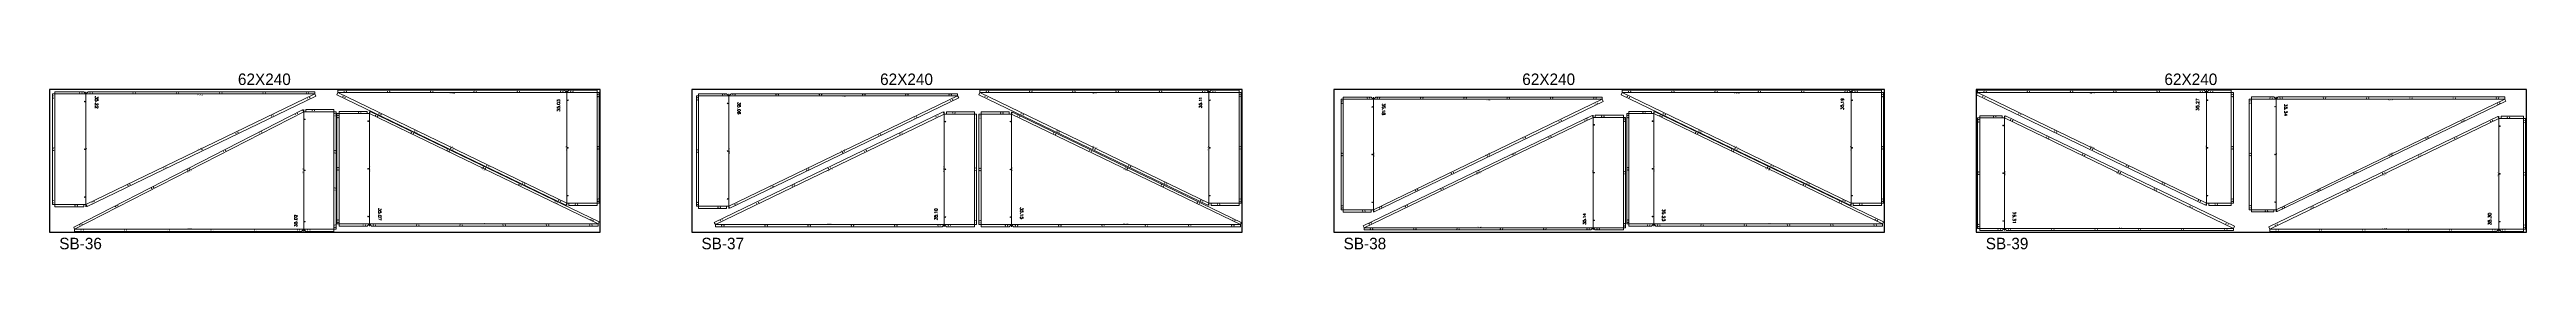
# Model space of a CAD drawing. Header units: inches. Extents: x 332 to 2802, y 519 to 598.
# Drawn here: x 332 to 1412, y 521 to 598 of the extents above; entities that cross this region are included whole.
import ezdxf
from ezdxf.enums import TextEntityAlignment as Align

# ---------------------------------------------------------------- set-up
doc = ezdxf.new("R2010")
doc.units = ezdxf.units.IN
doc.header["$MEASUREMENT"] = 0
for name, color, linetype, lineweight in [('ACM_Layer 1_Router Offset_Panel Cut', 1, 'Continuous', 9), ('ACM_Layer 3_Open Offset Countour_Route Lines', 4, 'Continuous', 9), ('ACM_Layer 4_Drill Centers_Rivet Holes', 3, 'Continuous', 9), ('ACM_Layer 5_Drill Centers_Weep Holes', 6, 'Continuous', 9)]:
    doc.layers.add(name, color=color, linetype=linetype, lineweight=lineweight)
doc.layers.add('ACM_Reference_F-Clip', color=30, linetype='Continuous')
doc.layers.add('ACM_Reference_Text', color=7, linetype='Continuous')

# ---------------------------------------------------------------- blocks, each defined once
blk = doc.blocks.new('*U147')
blk.add_lwpolyline([(-98, -34.5), (142, -34.5), (142, 27.5), (-98, 27.5)], close=True)
at = {"insert": (-15.9, 34.5), "char_height": 5, "attachment_point": 1}
blk.add_mtext_dynamic_manual_height_columns('62X240', width=43.964, gutter_width=1, heights=[0], dxfattribs=at)
blk = doc.blocks.new('*U148')
at = {"color": 0, "linetype": 'ByBlock', "lineweight": -2, "transparency": 16777216}
for p in [(0, 0), (280, 0), (560, 0), (840, 0)]:
    blk.add_blockref('*U147', p, dxfattribs=at)

msp = doc.modelspace()

# ---------------------------------------------------------------- linework, layer by layer
at = {"layer": 'ACM_Layer 1_Router Offset_Panel Cut'}
for points in [[(448, 590.1), (448, 589.1), (448.4, 588.2), (348.6, 540.2), (348.1, 541.1), (347.2, 541.1), (347.2, 540.1), (334.5, 540.1), (334.5, 541.1), (333.5, 541.1), (333.5, 589.1), (334.5, 589.1), (334.5, 590.1), (347.2, 590.1), (348.1, 589.1), (349.1, 590.1)], [(556.8, 590.7), (557.8, 589.7), (558.7, 590.7), (571, 590.7), (571, 589.7), (571.9, 589.7), (571.9, 541.7), (571, 541.7), (571, 540.7), (558.7, 540.7), (558.7, 541.7), (557.8, 541.7), (557.4, 540.8), (457.5, 588.8), (458, 589.7), (458, 590.7)], [(728.2, 589.2), (728.2, 588.3), (728.7, 587.4), (628.9, 539.4), (628.4, 540.3), (627.5, 540.3), (627.5, 539.3), (615.2, 539.3), (615.2, 540.3), (614.3, 540.3), (614.3, 588.3), (615.2, 588.3), (615.2, 589.2), (627.5, 589.2), (628.4, 588.3), (629.4, 589.2)], [(836.8, 590.7), (837.7, 589.7), (838.7, 590.7), (850.9, 590.7), (850.9, 589.7), (851.9, 589.7), (851.9, 541.7), (850.9, 541.7), (850.9, 540.7), (838.7, 540.7), (838.7, 541.7), (837.7, 541.7), (837.3, 540.8), (737.5, 588.8), (737.9, 589.7), (737.9, 590.7)], [(1009.3, 587.7), (1009.3, 586.8), (1009.7, 585.9), (909.9, 537.9), (909.5, 538.8), (908.5, 538.8), (908.5, 537.8), (896.3, 537.8), (896.3, 538.8), (895.4, 538.8), (895.4, 586.8), (896.3, 586.8), (896.3, 587.7), (908.5, 587.7), (909.5, 586.8), (910.5, 587.7)], [(1116.8, 590.7), (1117.8, 589.7), (1118.7, 590.7), (1131, 590.7), (1131, 589.7), (1131.9, 589.7), (1131.9, 541.7), (1131, 541.7), (1131, 540.7), (1118.7, 540.7), (1118.7, 541.7), (1117.8, 541.7), (1117.4, 540.8), (1017.5, 588.8), (1018, 589.7), (1018, 590.7)], [(1271.8, 590.7), (1272.7, 589.7), (1273.7, 590.7), (1283.5, 590.7), (1283.5, 589.7), (1284.5, 589.7), (1284.5, 541.7), (1283.5, 541.7), (1283.5, 540.7), (1273.7, 540.7), (1273.7, 541.7), (1272.7, 541.7), (1272.3, 540.8), (1172.5, 588.8), (1172.9, 589.7), (1172.9, 590.7)], [(1402.9, 587.8), (1402.9, 586.8), (1403.3, 586), (1303.5, 538), (1303.1, 538.8), (1302.1, 538.8), (1302.1, 537.9), (1292.3, 537.9), (1292.3, 538.8), (1291.4, 538.8), (1291.4, 586.8), (1292.3, 586.8), (1292.3, 587.8), (1302.1, 587.8), (1303.1, 586.8), (1304, 587.8)], [(343.2, 529.4), (343.2, 530.4), (342.8, 531.2), (442.6, 582.2), (443.1, 581.4), (444, 581.4), (444, 582.3), (456.2, 582.3), (456.2, 581.4), (457.2, 581.4), (457.2, 530.4), (456.2, 530.4), (456.2, 529.4), (444, 529.4), (443.1, 530.4), (442.1, 529.4)], [(472.7, 531.6), (471.7, 532.6), (470.7, 531.6), (458.5, 531.6), (458.5, 532.6), (457.5, 532.6), (457.5, 580.6), (458.5, 580.6), (458.5, 581.5), (470.7, 581.5), (470.7, 580.6), (471.7, 580.6), (472.1, 581.5), (571.9, 533.5), (571.5, 532.6), (571.5, 531.6)], [(622.6, 531.4), (622.6, 532.4), (622.1, 533.3), (721.9, 581.3), (722.4, 580.4), (723.3, 580.4), (723.3, 581.4), (735.6, 581.4), (735.6, 580.4), (736.5, 580.4), (736.5, 532.4), (735.6, 532.4), (735.6, 531.4), (723.3, 531.4), (722.4, 532.4), (721.4, 531.4)], [(752.6, 531.4), (751.7, 532.3), (750.7, 531.4), (738.5, 531.4), (738.5, 532.3), (737.5, 532.3), (737.5, 580.3), (738.5, 580.3), (738.5, 581.3), (750.7, 581.3), (750.7, 580.3), (751.7, 580.3), (752.1, 581.2), (851.9, 533.2), (851.5, 532.3), (851.5, 531.4)], [(905.5, 530), (905.5, 530.9), (905, 531.8), (1004.9, 579.8), (1005.3, 578.9), (1006.2, 578.9), (1006.2, 579.9), (1018.5, 579.9), (1018.5, 578.9), (1019.4, 578.9), (1019.4, 530.9), (1018.5, 530.9), (1018.5, 530), (1006.2, 530), (1005.3, 530.9), (1004.3, 530)], [(1032.7, 531.6), (1031.7, 532.6), (1030.7, 531.6), (1020.9, 531.6), (1020.9, 532.6), (1020, 532.6), (1020, 580.6), (1020.9, 580.6), (1020.9, 581.5), (1030.7, 581.5), (1030.7, 580.6), (1031.7, 580.6), (1032.1, 581.5), (1131.9, 533.5), (1131.5, 532.6), (1131.5, 531.6)], [(1185.6, 529.7), (1184.6, 530.7), (1183.7, 529.7), (1173.9, 529.7), (1173.9, 530.7), (1172.9, 530.7), (1172.9, 578.7), (1173.9, 578.7), (1173.9, 579.6), (1183.7, 579.6), (1183.7, 578.7), (1184.6, 578.7), (1185.1, 579.6), (1284.9, 531.6), (1284.5, 530.7), (1284.5, 529.7)], [(1300.4, 529.4), (1300.4, 530.4), (1300, 531.3), (1399.8, 579.3), (1400.2, 578.4), (1401.2, 578.4), (1401.2, 579.4), (1411, 579.4), (1411, 578.4), (1411.9, 578.4), (1411.9, 530.4), (1411, 530.4), (1411, 529.4), (1401.2, 529.4), (1400.2, 530.4), (1399.2, 529.4)]]:
    msp.add_lwpolyline(points, close=True, dxfattribs=at)
at = {"layer": 'ACM_Layer 3_Open Offset Countour_Route Lines'}
for p, q in [((448, 589.1), (333.5, 589.1)), ((334.5, 590.1), (334.5, 540.1)), ((348.1, 589.1), (347.2, 590.1)), ((348.1, 590.1), (348.1, 540.1)), ((348.1, 589.1), (349.1, 590.1)), ((348.1, 541.1), (448, 589.1)), ((448, 589.1), (448, 590.1)), ((448, 589.1), (448.4, 588.2)), ((458, 589.7), (457.5, 588.8)), ((458, 589.7), (458, 590.7)), ((458, 589.7), (571.9, 589.7)), ((557.8, 541.7), (458, 589.7)), ((557.8, 589.7), (556.8, 590.7)), ((557.8, 590.7), (557.8, 540.7)), ((557.8, 589.7), (558.7, 590.7)), ((571, 590.7), (571, 540.7)), ((728.2, 588.3), (614.3, 588.3)), ((615.2, 589.2), (615.2, 539.3)), ((628.4, 588.3), (627.5, 589.2)), ((628.4, 589.2), (628.4, 539.3)), ((628.4, 588.3), (629.4, 589.2)), ((628.4, 540.3), (728.2, 588.3)), ((728.2, 588.3), (728.2, 589.2)), ((728.2, 588.3), (728.7, 587.4)), ((737.9, 589.7), (737.5, 588.8)), ((737.9, 589.7), (737.9, 590.7)), ((737.9, 589.7), (851.9, 589.7)), ((837.7, 541.7), (737.9, 589.7)), ((837.7, 589.7), (836.8, 590.7)), ((837.7, 590.7), (837.7, 540.7)), ((837.7, 589.7), (838.7, 590.7)), ((850.9, 590.7), (850.9, 540.7)), ((1009.3, 586.8), (895.4, 586.8)), ((896.3, 587.7), (896.3, 537.8)), ((909.5, 586.8), (908.5, 587.7)), ((909.5, 587.7), (909.5, 537.8)), ((909.5, 586.8), (910.5, 587.7)), ((909.5, 538.8), (1009.3, 586.8)), ((1009.3, 586.8), (1009.3, 587.7)), ((1009.3, 586.8), (1009.7, 585.9)), ((1018, 589.7), (1017.5, 588.8)), ((1018, 589.7), (1018, 590.7)), ((1018, 589.7), (1131.9, 589.7)), ((1117.8, 541.7), (1018, 589.7)), ((1117.8, 589.7), (1116.8, 590.7)), ((1117.8, 590.7), (1117.8, 540.7)), ((1117.8, 589.7), (1118.7, 590.7)), ((1131, 590.7), (1131, 540.7)), ((1172.9, 589.7), (1172.5, 588.8)), ((1172.9, 589.7), (1172.9, 590.7)), ((1172.9, 589.7), (1284.5, 589.7)), ((1272.7, 541.7), (1172.9, 589.7)), ((1272.7, 589.7), (1271.8, 590.7)), ((1272.7, 590.7), (1272.7, 540.7)), ((1272.7, 589.7), (1273.7, 590.7)), ((1283.5, 590.7), (1283.5, 540.7)), ((1402.9, 586.8), (1291.4, 586.8)), ((1292.3, 587.8), (1292.3, 537.9)), ((1303.1, 586.8), (1302.1, 587.8)), ((1303.1, 587.8), (1303.1, 537.9)), ((1303.1, 586.8), (1304, 587.8)), ((1303.1, 538.8), (1402.9, 586.8)), ((1402.9, 586.8), (1402.9, 587.8)), ((1402.9, 586.8), (1403.3, 586)), ((443.1, 581.4), (343.2, 530.4)), ((443.1, 581.4), (442.6, 582.2)), ((443.1, 529.4), (443.1, 582.3)), ((457.2, 581.4), (443.1, 581.4)), ((444, 581.4), (444, 582.3)), ((456.2, 529.4), (456.2, 582.3)), ((457.5, 580.6), (471.7, 580.6)), ((458.5, 531.6), (458.5, 581.5)), ((470.7, 580.6), (470.7, 581.5)), ((471.7, 531.6), (471.7, 581.5)), ((471.7, 580.6), (472.1, 581.5)), ((471.7, 580.6), (571.5, 532.6)), ((722.4, 580.4), (622.6, 532.4)), ((722.4, 580.4), (721.9, 581.3)), ((722.4, 531.4), (722.4, 581.4)), ((736.5, 580.4), (722.4, 580.4)), ((723.3, 580.4), (723.3, 581.4)), ((735.6, 531.4), (735.6, 581.4)), ((737.5, 580.3), (751.7, 580.3)), ((738.5, 531.4), (738.5, 581.3)), ((750.7, 580.3), (750.7, 581.3)), ((751.7, 531.4), (751.7, 581.3)), ((751.7, 580.3), (752.1, 581.2)), ((751.7, 580.3), (851.5, 532.3)), ((1005.3, 578.9), (905.5, 530.9)), ((1005.3, 578.9), (1004.9, 579.8)), ((1005.3, 530), (1005.3, 579.9)), ((1019.4, 578.9), (1005.3, 578.9)), ((1006.2, 578.9), (1006.2, 579.9)), ((1018.5, 530), (1018.5, 579.9)), ((1020, 580.6), (1031.7, 580.6)), ((1020.9, 531.6), (1020.9, 581.5)), ((1030.7, 580.6), (1030.7, 581.5)), ((1031.7, 531.6), (1031.7, 581.5)), ((1031.7, 580.6), (1032.1, 581.5)), ((1031.7, 580.6), (1131.5, 532.6)), ((1172.9, 578.7), (1184.6, 578.7)), ((1173.9, 529.7), (1173.9, 579.6)), ((1183.7, 578.7), (1183.7, 579.6)), ((1184.6, 529.7), (1184.6, 579.6)), ((1184.6, 578.7), (1185.1, 579.6)), ((1184.6, 578.7), (1284.5, 530.7)), ((1400.2, 578.4), (1300.4, 530.4)), ((1400.2, 578.4), (1399.8, 579.3)), ((1400.2, 529.4), (1400.2, 579.4)), ((1411.9, 578.4), (1400.2, 578.4)), ((1401.2, 578.4), (1401.2, 579.4)), ((1411, 529.4), (1411, 579.4)), ((333.5, 541.1), (348.1, 541.1)), ((347.2, 541.1), (347.2, 540.1)), ((348.1, 541.1), (348.6, 540.2)), ((557.8, 541.7), (557.4, 540.8)), ((571.9, 541.7), (557.8, 541.7)), ((558.7, 541.7), (558.7, 540.7)), ((614.3, 540.3), (628.4, 540.3)), ((627.5, 540.3), (627.5, 539.3)), ((628.4, 540.3), (628.9, 539.4)), ((837.7, 541.7), (837.3, 540.8)), ((851.9, 541.7), (837.7, 541.7)), ((838.7, 541.7), (838.7, 540.7)), ((1117.8, 541.7), (1117.4, 540.8)), ((1131.9, 541.7), (1117.8, 541.7)), ((1118.7, 541.7), (1118.7, 540.7)), ((1272.7, 541.7), (1272.3, 540.8)), ((1284.5, 541.7), (1272.7, 541.7)), ((1273.7, 541.7), (1273.7, 540.7)), ((343.2, 530.4), (342.8, 531.2)), ((343.2, 530.4), (457.2, 530.4)), ((343.2, 530.4), (343.2, 529.4)), ((443.1, 530.4), (442.1, 529.4)), ((443.1, 530.4), (444, 529.4)), ((571.5, 532.6), (457.5, 532.6)), ((471.7, 532.6), (470.7, 531.6)), ((471.7, 532.6), (472.7, 531.6)), ((571.5, 532.6), (571.9, 533.5)), ((571.5, 532.6), (571.5, 531.6)), ((622.6, 532.4), (622.1, 533.3)), ((622.6, 532.4), (736.5, 532.4)), ((622.6, 532.4), (622.6, 531.4)), ((722.4, 532.4), (721.4, 531.4)), ((722.4, 532.4), (723.3, 531.4)), ((851.5, 532.3), (737.5, 532.3)), ((751.7, 532.3), (750.7, 531.4)), ((751.7, 532.3), (752.6, 531.4)), ((851.5, 532.3), (851.9, 533.2)), ((851.5, 532.3), (851.5, 531.4)), ((895.4, 538.8), (909.5, 538.8)), ((905.5, 530.9), (905, 531.8)), ((905.5, 530.9), (1019.4, 530.9)), ((905.5, 530.9), (905.5, 530)), ((908.5, 538.8), (908.5, 537.8)), ((909.5, 538.8), (909.9, 537.9)), ((1005.3, 530.9), (1004.3, 530)), ((1005.3, 530.9), (1006.2, 530)), ((1131.5, 532.6), (1020, 532.6)), ((1031.7, 532.6), (1030.7, 531.6)), ((1031.7, 532.6), (1032.7, 531.6)), ((1131.5, 532.6), (1131.9, 533.5)), ((1131.5, 532.6), (1131.5, 531.6)), ((1284.5, 530.7), (1172.9, 530.7)), ((1184.6, 530.7), (1183.7, 529.7)), ((1184.6, 530.7), (1185.6, 529.7)), ((1284.5, 530.7), (1284.9, 531.6)), ((1284.5, 530.7), (1284.5, 529.7)), ((1291.4, 538.8), (1303.1, 538.8)), ((1300.4, 530.4), (1300, 531.3)), ((1300.4, 530.4), (1411.9, 530.4)), ((1300.4, 530.4), (1300.4, 529.4)), ((1302.1, 538.8), (1302.1, 537.9)), ((1303.1, 538.8), (1303.5, 538)), ((1400.2, 530.4), (1399.2, 529.4)), ((1400.2, 530.4), (1401.2, 529.4))]:
    msp.add_line(p, q, dxfattribs=at)
at = {"layer": 'ACM_Layer 4_Drill Centers_Rivet Holes'}
for centre in [(334, 588.3), (334, 587.3), (345.4, 589.6), (346.4, 589.6), (349.9, 589.6), (350.9, 589.6), (368.7, 589.6), (369.7, 589.6), (387.6, 589.6), (388.6, 589.6), (406.5, 589.6), (407.5, 589.6), (425.3, 589.6), (426.3, 589.6), (444.2, 589.6), (444.8, 587), (445.2, 589.6), (445.7, 587.5), (460.2, 588.1), (460.7, 590.2), (461.1, 587.6), (461.7, 590.2), (479.6, 590.2), (480.6, 590.2), (498.4, 590.2), (499.4, 590.2), (517.3, 590.2), (518.3, 590.2), (536.2, 590.2), (537.2, 590.2), (555.1, 590.2), (556.1, 590.2), (559.5, 590.2), (560.5, 590.2), (571.4, 588.9), (571.4, 587.9), (614.8, 587.5), (614.8, 586.5), (625.7, 588.8), (626.7, 588.8), (630.2, 588.8), (631.2, 588.8), (649, 588.8), (650, 588.8), (667.9, 588.8), (668.9, 588.8), (686.8, 588.8), (687.8, 588.8), (705.6, 588.8), (706.6, 588.8), (724.5, 588.8), (725.1, 586.2), (725.5, 588.8), (726, 586.6), (740.2, 588.1), (740.7, 590.2), (741.1, 587.6), (741.7, 590.2), (759.6, 590.2), (760.6, 590.2), (778.4, 590.2), (779.4, 590.2), (797.3, 590.2), (798.3, 590.2), (816.2, 590.2), (817.2, 590.2), (835, 590.2), (836, 590.2), (839.5, 590.2), (840.5, 590.2), (851.4, 588.9), (851.4, 587.9), (895.8, 586), (895.8, 585), (906.8, 587.3), (907.8, 587.3), (911.2, 587.3), (912.2, 587.3), (930.1, 587.3), (931.1, 587.3), (949, 587.3), (950, 587.3), (967.8, 587.3), (968.8, 587.3), (986.7, 587.3), (987.7, 587.3), (1005.6, 587.3), (1006.2, 584.7), (1006.6, 587.3), (1007.1, 585.1), (1020.2, 588.1), (1020.7, 590.2), (1021.1, 587.6), (1021.7, 590.2), (1039.6, 590.2), (1040.6, 590.2), (1058.4, 590.2), (1059.4, 590.2), (1077.3, 590.2), (1078.3, 590.2), (1096.2, 590.2), (1097.2, 590.2), (1115.1, 590.2), (1116.1, 590.2), (1119.5, 590.2), (1120.5, 590.2), (1131.4, 588.9), (1131.4, 587.9), (1175.2, 588.1), (1175.7, 590.2), (1176.1, 587.6), (1176.7, 590.2), (1194.6, 590.2), (1195.6, 590.2), (1213.4, 590.2), (1214.4, 590.2), (1232.3, 590.2), (1233.3, 590.2), (1251.2, 590.2), (1252.2, 590.2), (1270, 590.2), (1271, 590.2), (1274.5, 590.2), (1275.5, 590.2), (1284, 588.9), (1284, 587.9), (1291.8, 586.1), (1291.8, 585.1), (1300.4, 587.3), (1301.4, 587.3), (1304.8, 587.3), (1305.8, 587.3), (1323.7, 587.3), (1324.7, 587.3), (1342.5, 587.3), (1343.5, 587.3), (1361.4, 587.3), (1362.4, 587.3), (1380.3, 587.3), (1381.3, 587.3), (1399.1, 587.3), (1399.7, 584.8), (1400.1, 587.3), (1400.6, 585.2), (414.4, 572.4), (424.7, 572.6), (429.1, 579.5), (430, 579.9), (439.5, 580.1), (440.4, 580.6), (446.8, 581.9), (447.8, 581.9), (456.7, 580.6), (456.7, 579.6), (458, 579.8), (458, 578.8), (467, 581.1), (468, 581.1), (474.4, 579.8), (475.3, 579.4), (475.9, 580.5), (476.8, 580.1), (491.5, 573), (492.4, 572.6), (709.4, 578.7), (710.3, 579.1), (718.8, 579.2), (719.7, 579.6), (726.1, 580.9), (727.1, 580.9), (736, 579.6), (736, 578.6), (738, 579.6), (738, 578.6), (747, 580.8), (748, 580.8), (754.4, 579.6), (755.3, 579.2), (755.9, 580.5), (756.8, 580.1), (771.5, 573), (772.4, 572.6), (990.5, 577.2), (991.4, 577.6), (1001.7, 577.7), (1002.6, 578.2), (1009, 579.4), (1010, 579.4), (1018.9, 578.2), (1018.9, 577.2), (1020.5, 579.8), (1020.5, 578.8), (1027, 581.1), (1028, 581.1), (1034.4, 579.8), (1035.3, 579.4), (1035.9, 580.5), (1036.8, 580.1), (1051.5, 573), (1052.4, 572.6), (1173.4, 577.9), (1173.4, 576.9), (1179.9, 579.2), (1180.9, 579.2), (1187.3, 577.9), (1188.2, 577.5), (1190.9, 580.5), (1191.8, 580.1), (1206.5, 573), (1207.4, 572.6), (1384.1, 577.2), (1385, 577.7), (1396.6, 577.2), (1397.5, 577.6), (1403.9, 578.9), (1404.9, 578.9), (1411.4, 577.6), (1411.4, 576.6), (334, 565.6), (334, 564.6), (397.8, 564.4), (398.7, 564.9), (408.2, 564.1), (409, 564.5), (413.5, 572), (423.8, 572.1), (456.7, 564.5), (456.7, 563.5), (490, 572.3), (490.9, 571.9), (505.7, 564.8), (506.6, 564.3), (507.2, 565.5), (508.1, 565), (571.4, 566.2), (571.4, 565.2), (614.8, 564.8), (614.8, 563.8), (678.1, 563.6), (679, 564.1), (687.5, 564.1), (688.4, 564.6), (693.8, 571.2), (694.7, 571.6), (703.1, 571.7), (704, 572.1), (770, 572.1), (770.9, 571.6), (785.7, 564.5), (786.6, 564.1), (787.2, 565.5), (788.1, 565), (851.4, 566.2), (851.4, 565.2), (895.8, 563.3), (895.8, 562.3), (959.2, 562.1), (960.1, 562.6), (970.4, 562.7), (971.3, 563.1), (974.8, 569.7), (975.7, 570.1), (986, 570.2), (986.9, 570.6), (1050, 572.3), (1050.9, 571.9), (1065.7, 564.8), (1066.6, 564.3), (1067.2, 565.5), (1068.1, 565), (1131.4, 566.2), (1131.4, 565.2), (1203, 570.4), (1203.9, 570), (1218.7, 562.9), (1219.6, 562.4), (1222.2, 565.5), (1223.1, 565), (1284, 566.2), (1284, 565.2), (1291.8, 563.3), (1291.8, 562.3), (1352.7, 562.2), (1353.6, 562.6), (1365.3, 562.1), (1366.2, 562.6), (1368.4, 569.7), (1369.3, 570.1), (1381, 569.7), (1381.9, 570.1), (382.1, 556.9), (383, 557.3), (392.5, 556.1), (393.4, 556.5), (458, 557.1), (458, 556.1), (521.4, 557.2), (522.3, 556.8), (522.9, 557.9), (523.8, 557.5), (662.4, 556.1), (663.3, 556.5), (671.8, 556.6), (672.7, 557), (736, 556.9), (736, 555.9), (738, 556.8), (738, 555.8), (801.3, 557), (802.2, 556.6), (802.8, 557.9), (803.7, 557.5), (943.5, 554.6), (944.4, 555), (954.7, 555.1), (955.6, 555.6), (1018.9, 555.4), (1018.9, 554.4), (1020.5, 557.1), (1020.5, 556.1), (1081.4, 557.2), (1082.3, 556.8), (1082.9, 557.9), (1083.8, 557.5), (1173.4, 555.2), (1173.4, 554.2), (1234.3, 555.3), (1235.2, 554.9), (1237.8, 557.9), (1238.7, 557.5), (1337.1, 554.6), (1338, 555.1), (1349.6, 554.6), (1350.5, 555), (1411.4, 554.9), (1411.4, 553.9), (334, 542.8), (334, 541.8), (343.4, 540.6), (344.4, 540.6), (350.8, 541.8), (351.7, 542.3), (361.1, 540.1), (362, 540.5), (366.5, 549.4), (367.4, 549.8), (376.8, 548.1), (377.7, 548.5), (456.7, 548.3), (456.7, 547.3), (537, 549.7), (537.9, 549.3), (538.5, 550.4), (539.4, 550), (552.7, 542.2), (553.6, 541.7), (554.2, 542.9), (555.1, 542.5), (561.5, 541.2), (562.5, 541.2), (571.4, 543.4), (571.4, 542.4), (614.8, 542), (614.8, 541), (631.1, 541), (632, 541.5), (640.5, 541.5), (641.4, 542), (646.8, 548.6), (647.7, 549), (656.1, 549.1), (657, 549.5), (817, 549.5), (817.9, 549), (818.5, 550.4), (819.4, 550), (832.7, 541.9), (833.6, 541.5), (834.2, 542.9), (835.1, 542.5), (841.5, 541.2), (842.5, 541.2), (851.4, 543.4), (851.4, 542.4), (895.8, 540.5), (913.1, 540), (923.4, 540.1), (924.3, 540.5), (927.9, 547.1), (928.8, 547.5), (939, 547.6), (939.9, 548), (1097, 549.7), (1097.9, 549.3), (1098.5, 550.4), (1099.4, 550), (1112.7, 542.2), (1113.6, 541.7), (1114.2, 542.9), (1115.1, 542.5), (1121.5, 541.2), (1122.5, 541.2), (1131.4, 543.4), (1131.4, 542.4), (1250, 547.8), (1250.9, 547.4), (1253.5, 550.4), (1254.4, 550), (1265.6, 540.3), (1269.2, 542.9), (1270.1, 542.5), (1276.5, 541.2), (1277.5, 541.2), (1284, 543.4), (1284, 542.4), (1291.8, 540.6), (1306.7, 540), (1319.2, 540), (1321.4, 547.1), (1322.3, 547.5), (1334, 547.1), (1334.9, 547.5), (345.5, 532.1), (346, 529.9), (346.4, 532.5), (347, 529.9), (364.9, 529.9), (365.9, 529.9), (383.7, 529.9), (384.7, 529.9), (402.6, 529.9), (403.6, 529.9), (421.5, 529.9), (422.5, 529.9), (440.3, 529.9), (441.3, 529.9), (444.8, 529.9), (445.8, 529.9), (456.7, 532.1), (456.7, 531.1), (458, 534.3), (458, 533.3), (469, 532.1), (470, 532.1), (473.4, 532.1), (474.4, 532.1), (492.3, 532.1), (493.3, 532.1), (511.2, 532.1), (512.2, 532.1), (530, 532.1), (531, 532.1), (548.9, 532.1), (549.9, 532.1), (567.8, 532.1), (568.3, 534.6), (568.8, 532.1), (569.2, 534.2), (623.7, 539.8), (624.7, 539.8), (624.8, 534), (625.3, 531.9), (625.7, 534.4), (626.3, 531.9), (644.2, 531.9), (645.2, 531.9), (663, 531.9), (664, 531.9), (681.9, 531.9), (682.9, 531.9), (700.8, 531.9), (701.8, 531.9), (719.6, 531.9), (720.6, 531.9), (724.1, 531.9), (725.1, 531.9), (736, 534.1), (736, 533.1), (738, 534.1), (738, 533.1), (749, 531.9), (750, 531.9), (753.4, 531.9), (754.4, 531.9), (772.3, 531.9), (773.3, 531.9), (791.1, 531.9), (792.1, 531.9), (810, 531.9), (811.1, 531.8), (828.9, 531.9), (829.9, 531.9), (847.7, 531.9), (848.3, 534.4), (848.7, 531.9), (849.2, 534), (895.8, 539.5), (904.8, 538.3), (905.8, 538.3), (907.7, 532.6), (908.2, 530.4), (908.6, 533), (909.2, 530.4), (912.2, 539.5), (927.1, 530.4), (928.1, 530.4), (945.9, 530.4), (946.9, 530.4), (964.8, 530.4), (965.8, 530.4), (983.7, 530.4), (984.7, 530.4), (1002.6, 530.4), (1003.6, 530.4), (1007, 530.4), (1008, 530.4), (1018.9, 532.7), (1018.9, 531.7), (1020.5, 534.3), (1020.5, 533.3), (1029, 532.1), (1030, 532.1), (1033.4, 532.1), (1034.4, 532.1), (1052.3, 532.1), (1053.3, 532.1), (1071.2, 532.1), (1072.2, 532.1), (1090, 532.1), (1091, 532.1), (1108.9, 532.1), (1109.9, 532.1), (1127.8, 532.1), (1128.3, 534.6), (1128.8, 532.1), (1129.2, 534.2), (1173.4, 532.4), (1173.4, 531.4), (1181.9, 530.2), (1182.9, 530.2), (1186.4, 530.2), (1187.4, 530.2), (1205.2, 530.2), (1206.2, 530.2), (1224.1, 530.2), (1225.1, 530.2), (1243, 530.2), (1244, 530.2), (1261.8, 530.2), (1262.8, 530.2), (1266.5, 539.8), (1280.7, 530.2), (1281.3, 532.7), (1281.7, 530.2), (1282.2, 532.3), (1291.8, 539.6), (1298.4, 538.3), (1299.4, 538.3), (1302.7, 532), (1303.1, 529.9), (1303.6, 532.5), (1304.1, 529.9), (1305.8, 539.6), (1318.3, 539.5), (1322, 529.9), (1323, 529.9), (1340.9, 529.9), (1341.9, 529.9), (1359.8, 529.9), (1360.8, 529.9), (1378.6, 529.9), (1379.6, 529.9), (1397.5, 529.9), (1398.5, 529.9), (1401.9, 529.9), (1402.9, 529.9), (1411.4, 532.1), (1411.4, 531.1)]:
    msp.add_circle(centre, 0.0625, dxfattribs=at)
at = {"layer": 'ACM_Layer 5_Drill Centers_Weep Holes'}
for centre in [(347.6, 585.8), (558.3, 586.4), (627.9, 585), (838.2, 586.4), (909, 583.5), (1118.3, 586.4), (1273.2, 586.4), (1302.6, 583.6), (443.6, 578.1), (471.2, 577.3), (722.9, 577.1), (751.2, 577.1), (1005.8, 575.7), (1031.2, 577.3), (1184.1, 575.4), (1400.7, 575.1), (347.6, 565.1), (558.3, 565.7), (627.9, 564.3), (838.2, 565.7), (909, 562.8), (1118.3, 565.7), (1273.2, 565.7), (1302.6, 562.8), (443.6, 555.9), (471.2, 556.6), (722.9, 556.4), (751.2, 556.3), (1005.8, 554.9), (1031.2, 556.6), (1184.1, 554.7), (1400.7, 554.4), (347.6, 544.3), (558.3, 544.9), (627.9, 543.5), (838.2, 544.9), (909, 542), (1118.3, 544.9), (1273.2, 544.9), (1302.6, 542.1), (443.6, 533.6), (471.2, 535.8), (722.9, 535.6), (751.2, 535.6), (1005.8, 534.2), (1031.2, 535.8), (1184.1, 533.9), (1400.7, 533.6)]:
    msp.add_circle(centre, 0.125, dxfattribs=at)
at = {"layer": 'ACM_Reference_Text', "lineweight": 0}
for points in [[(353.4, 587.9), (353.4, 587.2), (353, 587.6), (353, 587.4), (352.9, 587.3), (352.8, 587.2), (352.7, 587.2), (352.5, 587.2), (352.4, 587.2), (352.2, 587.4), (352.1, 587.5), (352.1, 587.7), (352.2, 587.9), (352.3, 588), (352.4, 588)], [(353.4, 586.1), (353.4, 586.7), (352.9, 586.8), (353, 586.7), (353, 586.5), (353, 586.3), (353, 586.2), (352.8, 586), (352.7, 586), (352.5, 586), (352.4, 586), (352.2, 586.2), (352.1, 586.3), (352.1, 586.5), (352.2, 586.7), (352.3, 586.8), (352.4, 586.8)], [(352.3, 585.6), (352.2, 585.6), (352.1, 585.6), (352.2, 585.5)], [(353.1, 585), (353.2, 585), (353.3, 584.9), (353.3, 584.8), (353.4, 584.8), (353.4, 584.5), (353.3, 584.4), (353.3, 584.3), (353.2, 584.2), (353, 584.2), (353, 584.3), (352.7, 584.5), (352.1, 585.1), (352.1, 584.2)], [(353.1, 583.8), (353.2, 583.8), (353.3, 583.7), (353.3, 583.6), (353.4, 583.6), (353.4, 583.3), (353.3, 583.2), (353.3, 583.1), (353.2, 583), (353, 583), (353, 583.1), (352.7, 583.3), (352.1, 583.9), (352.1, 583)], [(553.6, 585.9), (553.6, 586.6), (554.1, 586.2), (554.1, 586.4), (554.2, 586.5), (554.2, 586.6), (554.4, 586.6), (554.5, 586.6), (554.7, 586.6), (554.8, 586.4), (554.8, 586.3), (554.8, 586.1), (554.8, 585.9), (554.7, 585.8), (554.6, 585.8)], [(553.6, 583.5), (553.6, 582.9), (554.2, 582.9), (554.1, 582.9), (554, 583.1), (554, 583.3), (554.1, 583.5), (554.2, 583.6), (554.4, 583.7), (554.5, 583.7), (554.7, 583.6), (554.8, 583.5), (554.8, 583.3), (554.8, 583.1), (554.8, 582.9), (554.7, 582.9), (554.6, 582.8)], [(554.7, 584), (554.8, 584), (554.8, 584), (554.8, 584.1)], [(633.6, 585.3), (633.6, 584.6), (633.1, 585), (633.1, 584.8), (633, 584.7), (633, 584.6), (632.8, 584.6), (632.7, 584.6), (632.5, 584.6), (632.4, 584.7), (632.3, 584.9), (632.3, 585.1), (632.4, 585.3), (632.4, 585.3), (632.6, 585.4)], [(633.6, 583.5), (633.6, 584.1), (633, 584.2), (633.1, 584.1), (633.2, 583.9), (633.2, 583.7), (633.1, 583.6), (633, 583.4), (632.8, 583.4), (632.7, 583.4), (632.5, 583.4), (632.4, 583.6), (632.3, 583.7), (632.3, 583.9), (632.4, 584.1), (632.4, 584.2), (632.6, 584.2)], [(833.7, 587), (833.6, 587.1), (833.5, 587.3), (834.7, 587.3)], [(833.7, 586.1), (833.6, 586.1), (833.5, 586.4), (834.7, 586.4)], [(833.5, 584.9), (833.5, 584.4), (834, 584.4), (833.9, 584.4), (833.8, 584.6), (833.8, 584.7), (833.9, 584.9), (834.1, 585), (834.2, 585.1), (834.4, 585.1), (834.5, 585), (834.7, 584.9), (834.7, 584.7), (834.7, 584.6), (834.7, 584.4), (834.6, 584.4), (834.4, 584.3)], [(833.5, 583.2), (833.5, 583.8), (833.9, 583.5), (833.9, 583.7), (834, 583.8), (834.1, 583.8), (834.2, 583.9), (834.4, 583.9), (834.5, 583.8), (834.7, 583.8), (834.7, 583.5), (834.7, 583.4), (834.7, 583.2), (834.6, 583.2), (834.4, 583.1)], [(834.6, 585.5), (834.7, 585.5), (834.7, 585.5)], [(914.6, 584.8), (914.6, 584.1), (914, 584.5), (914, 584.3), (914, 584.2), (914, 584.1), (913.7, 584), (913.7, 584), (913.4, 584.1), (913.4, 584.3), (913.3, 584.4), (913.3, 584.6), (913.4, 584.8), (913.4, 584.8), (913.5, 584.8)], [(914.6, 583), (914.6, 583.6), (914, 583.7), (914, 583.6), (914.1, 583.4), (914.1, 583.2), (914, 583.1), (914, 582.9), (913.7, 582.8), (913.7, 582.8), (913.4, 582.9), (913.4, 583.1), (913.3, 583.2), (913.3, 583.4), (913.4, 583.6), (913.4, 583.7), (913.5, 583.7)], [(1113.7, 587), (1113.9, 587), (1114, 586.9), (1114.1, 586.7), (1114, 586.5), (1113.9, 586.4), (1113.7, 586.3), (1113.7, 586.3), (1113.5, 586.4), (1113.4, 586.5), (1113.3, 586.7), (1113.4, 586.9), (1113.5, 587), (1113.7, 587), (1114, 587), (1114.3, 587), (1114.5, 586.9), (1114.6, 586.7), (1114.6, 586.6), (1114.5, 586.4), (1114.4, 586.4)], [(1113.6, 585.3), (1113.5, 585.5), (1113.3, 585.6), (1114.6, 585.6)], [(1113.3, 584.3), (1113.3, 583.7), (1113.9, 583.6), (1113.8, 583.7), (1113.7, 583.9), (1113.7, 584), (1113.8, 584.2), (1113.9, 584.3), (1114.1, 584.4), (1114.2, 584.4), (1114.4, 584.3), (1114.5, 584.2), (1114.6, 584), (1114.6, 583.9), (1114.5, 583.7), (1114.5, 583.6), (1114.3, 583.6)], [(1114.5, 584.8), (1114.5, 584.7), (1114.6, 584.8), (1114.5, 584.9)], [(1268.2, 586.2), (1268.2, 587), (1269.5, 586.4)], [(1268.5, 585), (1268.3, 585.1), (1268.3, 585.1), (1268.2, 585.3), (1268.2, 585.5), (1268.3, 585.6), (1268.3, 585.7), (1268.5, 585.7), (1268.6, 585.7), (1268.7, 585.7), (1268.9, 585.6), (1269.5, 585), (1269.5, 585.8)], [(1268.2, 583.9), (1268.2, 583.3), (1268.8, 583.2), (1268.7, 583.3), (1268.6, 583.5), (1268.6, 583.6), (1268.7, 583.8), (1268.8, 583.9), (1269, 584), (1269.1, 584), (1269.3, 583.9), (1269.4, 583.8), (1269.5, 583.6), (1269.5, 583.5), (1269.4, 583.3), (1269.4, 583.2), (1269.2, 583.2)], [(1269.4, 584.4), (1269.4, 584.4), (1269.5, 584.4), (1269.4, 584.5)], [(1307.9, 584.6), (1307.9, 583.9), (1307.4, 584.3), (1307.4, 584.1), (1307.3, 584), (1307.3, 583.9), (1307.1, 583.8), (1307, 583.8), (1306.8, 583.9), (1306.7, 584), (1306.7, 584.2), (1306.7, 584.3), (1306.7, 584.6), (1306.9, 584.6)], [(1307.9, 582.8), (1307.9, 583.4), (1307.3, 583.4), (1307.4, 583.4), (1307.5, 583.2), (1307.5, 583), (1307.4, 582.8), (1307.3, 582.7), (1307.1, 582.6), (1307, 582.6), (1306.8, 582.7), (1306.7, 582.8), (1306.7, 583), (1306.7, 583.2), (1306.7, 583.4), (1306.9, 583.5)], [(553.6, 581.7), (553.6, 582.4), (554.1, 582), (554.1, 582.2), (554.2, 582.3), (554.2, 582.4), (554.4, 582.5), (554.5, 582.5), (554.7, 582.4), (554.8, 582.3), (554.8, 582.1), (554.8, 581.9), (554.8, 581.7), (554.7, 581.7), (554.6, 581.6)], [(632.4, 583), (632.4, 583), (632.3, 583), (632.4, 582.9)], [(633.4, 580.5), (633.5, 580.6), (633.6, 580.7), (633.6, 580.9), (633.5, 581), (633.3, 581.2), (633, 581.2), (632.7, 581.2), (632.5, 581.2), (632.4, 581), (632.3, 580.9), (632.3, 580.8), (632.4, 580.7), (632.5, 580.5), (632.7, 580.4), (632.9, 580.5), (633, 580.7), (633.1, 580.8), (633.1, 580.9), (633, 581), (632.9, 581.2), (632.7, 581.2)], [(913.4, 582.5), (913.3, 582.5), (913.4, 582.4)], [(914.3, 581.9), (914.3, 581.8), (914.6, 581.6), (913.3, 581.6)], [(1113.3, 582.5), (1113.3, 583.1), (1113.8, 582.8), (1113.8, 583), (1113.9, 583.1), (1114.1, 583.2), (1114.2, 583.2), (1114.4, 583.1), (1114.5, 583), (1114.6, 582.8), (1114.6, 582.7), (1114.5, 582.5), (1114.5, 582.4), (1114.3, 582.4)], [(1268.2, 582.1), (1268.2, 582.7), (1268.7, 582.4), (1268.7, 582.6), (1268.8, 582.7), (1269, 582.8), (1269.1, 582.8), (1269.3, 582.7), (1269.4, 582.7), (1269.5, 582.4), (1269.5, 582.3), (1269.4, 582.1), (1269.4, 582.1), (1269.2, 582)], [(1307.9, 581.6), (1307.9, 580.9), (1307.4, 581.3), (1307.4, 581.1), (1307.3, 581), (1307.3, 580.9), (1307.1, 580.9), (1307, 580.9), (1306.8, 580.9), (1306.7, 581), (1306.7, 581.2), (1306.7, 581.4), (1306.7, 581.6), (1306.9, 581.7)], [(1307.9, 579.9), (1306.7, 579.9)], [(1307.9, 579.9), (1307, 580.5), (1307, 579.6)], [(439.3, 535.7), (439.2, 535.7), (439.1, 535.7), (439, 535.8), (439, 536), (439, 536.2), (439, 536.3), (439.1, 536.3), (439.2, 536.4), (439.3, 536.4), (439.5, 536.3), (439.6, 536.3), (440.2, 535.7), (440.2, 536.5)], [(439, 533.4), (439, 532.8), (439.5, 532.8), (439.4, 533), (439.4, 533.1), (439.5, 533.4), (439.6, 533.4), (439.8, 533.5), (439.9, 533.5), (440.1, 533.4), (440.2, 533.4), (440.2, 533.1), (440.2, 533), (440.2, 532.8), (440.1, 532.8), (440, 532.7)], [(439, 531.6), (439, 532.2), (439.5, 531.9), (439.5, 532.1), (439.5, 532.2), (439.6, 532.2), (439.8, 532.3), (439.9, 532.3), (440.1, 532.2), (440.2, 532.2), (440.2, 531.9), (440.2, 531.8), (440.2, 531.6), (440.1, 531.6), (440, 531.5)], [(440.1, 534), (440.2, 533.9), (440.2, 534), (440.2, 534)], [(476.9, 539.2), (476.9, 538.6), (476.5, 538.9), (476.5, 538.8), (476.4, 538.6), (476.3, 538.6), (476.2, 538.5), (476, 538.5), (475.9, 538.6), (475.7, 538.7), (475.7, 538.8), (475.7, 539.1), (475.7, 539.2), (475.8, 539.3), (475.9, 539.4)], [(476.9, 537.4), (476.9, 538), (476.4, 538.1), (476.5, 538), (476.5, 537.9), (476.5, 537.7), (476.5, 537.5), (476.3, 537.4), (476.2, 537.3), (476, 537.3), (475.9, 537.4), (475.7, 537.5), (475.7, 537.7), (475.7, 537.9), (475.7, 538), (475.8, 538.1), (475.9, 538.2)], [(475.8, 536.9), (475.7, 537), (475.7, 536.9), (475.7, 536.8)], [(476.9, 535.2), (476.9, 534.3), (475.7, 534.9)], [(718.4, 537.4), (718.3, 537.5), (718.1, 537.7), (719.4, 537.7)], [(718.1, 536.3), (718.1, 535.7), (718.7, 535.7), (718.6, 535.7), (718.5, 535.9), (718.5, 536.1), (718.6, 536.3), (718.7, 536.4), (718.9, 536.5), (719, 536.5), (719.2, 536.4), (719.3, 536.3), (719.4, 536.1), (719.4, 535.9), (719.3, 535.7), (719.3, 535.7), (719.1, 535.6)], [(718.1, 534.5), (718.1, 535.2), (718.6, 534.8), (718.6, 535), (718.7, 535.1), (718.7, 535.2), (718.9, 535.3), (719, 535.3), (719.2, 535.2), (719.3, 535.1), (719.4, 534.9), (719.4, 534.7), (719.3, 534.5), (719.3, 534.5), (719.1, 534.4)], [(719.3, 536.8), (719.3, 536.8), (719.4, 536.8), (719.3, 536.9)], [(756.8, 539.5), (756.8, 538.9), (756.3, 539.2), (756.3, 539.1), (756.2, 538.9), (756.2, 538.9), (756, 538.9), (755.9, 538.9), (755.7, 538.9), (755.6, 539), (755.5, 539.2), (755.5, 539.4), (755.6, 539.5), (755.6, 539.6), (755.8, 539.7)], [(756.8, 537.7), (756.8, 538.3), (756.2, 538.4), (756.3, 538.3), (756.4, 538.2), (756.4, 538), (756.3, 537.8), (756.2, 537.7), (756, 537.7), (755.9, 537.7), (755.7, 537.7), (755.6, 537.8), (755.5, 538), (755.5, 538.2), (755.6, 538.3), (755.6, 538.4), (755.8, 538.5)], [(755.6, 537.2), (755.6, 537.3), (755.5, 537.2), (755.6, 537.2)], [(756.5, 536.7), (756.6, 536.6), (756.8, 536.4), (755.5, 536.4)], [(756.8, 535), (756.8, 535.6), (756.2, 535.7), (756.3, 535.6), (756.4, 535.4), (756.4, 535.3), (756.3, 535.1), (756.2, 535), (756, 534.9), (755.9, 534.9), (755.7, 535), (755.6, 535.1), (755.5, 535.3), (755.5, 535.4), (755.6, 535.6), (755.6, 535.7), (755.8, 535.7)], [(1000.9, 536.9), (1001.7, 536.3), (1001.7, 537.2)], [(1000.9, 536.9), (1002.1, 536.9)], [(1001.1, 535.4), (1001.1, 535.5), (1000.9, 535.7), (1002.1, 535.7)], [(1000.9, 534.3), (1000.9, 533.7), (1001.4, 533.7), (1001.4, 533.7), (1001.3, 534), (1001.3, 534.1), (1001.4, 534.3), (1001.5, 534.4), (1001.7, 534.5), (1001.8, 534.5), (1002, 534.4), (1002.1, 534.3), (1002.1, 534.1), (1002.1, 534), (1002.1, 533.7), (1002, 533.7), (1001.9, 533.7)], [(1000.9, 532.5), (1000.9, 533.2), (1001.4, 532.8), (1001.4, 533.1), (1001.4, 533.1), (1001.5, 533.2), (1001.7, 533.3), (1001.8, 533.3), (1002, 533.2), (1002.1, 533.1), (1002.1, 532.9), (1002.1, 532.8), (1002.1, 532.5), (1002, 532.5), (1001.9, 532.5)], [(1002, 534.9), (1002.1, 534.9), (1002.1, 534.9), (1002.1, 534.9)], [(1036.7, 538.9), (1036.7, 538.2), (1036.2, 538.6), (1036.2, 538.3), (1036.1, 538.3), (1036.1, 538.2), (1035.9, 538.1), (1035.8, 538.1), (1035.6, 538.2), (1035.5, 538.3), (1035.4, 538.5), (1035.4, 538.6), (1035.5, 538.9), (1035.5, 538.9), (1035.6, 538.9)], [(1036.7, 537.1), (1036.7, 537.7), (1036.1, 537.7), (1036.2, 537.7), (1036.2, 537.4), (1036.2, 537.3), (1036.2, 537.1), (1036.1, 537), (1035.9, 536.9), (1035.8, 536.9), (1035.6, 537), (1035.5, 537.1), (1035.4, 537.3), (1035.4, 537.4), (1035.5, 537.7), (1035.5, 537.7), (1035.6, 537.7)], [(1035.5, 536.5), (1035.5, 536.5), (1035.4, 536.5), (1035.5, 536.5)], [(1036.4, 536), (1036.4, 536), (1036.5, 535.9), (1036.6, 535.8), (1036.7, 535.7), (1036.7, 535.4), (1036.6, 535.4), (1036.5, 535.3), (1036.4, 535.2), (1036.3, 535.2), (1036.2, 535.3), (1036, 535.4), (1035.4, 536), (1035.4, 535.1)], [(1036.7, 534.7), (1036.7, 534), (1036.2, 534.4), (1036.2, 534.2), (1036.1, 534.1), (1036.1, 534), (1035.9, 533.9), (1035.8, 533.9), (1035.6, 534), (1035.5, 534.2), (1035.4, 534.3), (1035.4, 534.5), (1035.5, 534.7), (1035.5, 534.8), (1035.6, 534.8)], [(1189.6, 537.7), (1189.6, 537.1), (1189, 537.4), (1189, 537.2), (1189, 537.1), (1189, 537.1), (1188.7, 537), (1188.7, 537), (1188.4, 537.1), (1188.4, 537.2), (1188.3, 537.4), (1188.3, 537.5), (1188.4, 537.7), (1188.4, 537.8), (1188.5, 537.8)], [(1189.6, 535.9), (1189.6, 536.5), (1189, 536.6), (1189, 536.5), (1189.1, 536.3), (1189.1, 536.2), (1189, 536), (1189, 535.9), (1188.7, 535.8), (1188.7, 535.8), (1188.4, 535.9), (1188.4, 536), (1188.3, 536.2), (1188.3, 536.3), (1188.4, 536.5), (1188.4, 536.6), (1188.5, 536.6)], [(1188.4, 535.4), (1188.3, 535.4), (1188.4, 535.3)], [(1189.6, 534.8), (1189.6, 534.1), (1189, 534.5), (1189, 534.2), (1189, 534.2), (1189, 534.1), (1188.7, 534), (1188.7, 534), (1188.4, 534.1), (1188.4, 534.2), (1188.3, 534.4), (1188.3, 534.5), (1188.4, 534.8), (1188.4, 534.8), (1188.5, 534.8)], [(1189.3, 533.6), (1189.3, 533.6), (1189.6, 533.3), (1188.3, 533.3)], [(1395.6, 535.4), (1395.6, 536.1), (1396.1, 535.7), (1396.1, 535.9), (1396.2, 536), (1396.2, 536.1), (1396.4, 536.1), (1396.5, 536.1), (1396.7, 536.1), (1396.8, 535.9), (1396.8, 535.8), (1396.8, 535.6), (1396.8, 535.4), (1396.8, 535.3), (1396.6, 535.3)], [(1395.6, 534.2), (1395.6, 533.6), (1396.2, 533.5), (1396.1, 533.6), (1396, 533.8), (1396, 534), (1396.1, 534.1), (1396.2, 534.3), (1396.4, 534.4), (1396.5, 534.4), (1396.7, 534.3), (1396.8, 534.1), (1396.8, 534), (1396.8, 533.8), (1396.8, 533.6), (1396.8, 533.5), (1396.6, 533.5)], [(1395.6, 532.4), (1395.6, 533.1), (1396.1, 532.7), (1396.1, 532.9), (1396.2, 533), (1396.2, 533.1), (1396.4, 533.2), (1396.5, 533.2), (1396.7, 533.1), (1396.8, 532.9), (1396.8, 532.8), (1396.8, 532.6), (1396.8, 532.4), (1396.8, 532.3), (1396.6, 532.3)], [(1396.8, 534.7), (1396.8, 534.7), (1396.8, 534.8)]]:
    msp.add_lwpolyline(points, dxfattribs=at)
for points in [[(553.6, 584.9), (553.6, 584.8), (553.9, 584.6), (554.2, 584.6), (554.3, 584.6), (554.6, 584.6), (554.8, 584.8), (554.8, 584.9), (554.8, 585.1), (554.8, 585.2), (554.6, 585.4), (554.3, 585.5), (554.2, 585.5), (553.9, 585.4), (553.6, 585.2), (553.6, 585.1), (553.6, 584.9)], [(633.6, 582.1), (633.5, 582.2), (633.3, 582.4), (633, 582.4), (632.9, 582.4), (632.6, 582.4), (632.4, 582.2), (632.3, 582.1), (632.3, 581.9), (632.4, 581.8), (632.6, 581.6), (632.9, 581.6), (633, 581.6), (633.3, 581.6), (633.5, 581.8), (633.6, 581.9), (633.6, 582.1)], [(914.6, 580.7), (914.5, 580.8), (914.3, 580.9), (914.3, 580.9), (914.1, 580.8), (914, 580.7), (914, 580.5), (914, 580.3), (913.8, 580.2), (913.7, 580.1), (913.5, 580.1), (913.4, 580.2), (913.4, 580.2), (913.3, 580.4), (913.3, 580.7), (913.4, 580.8), (913.4, 580.9), (913.5, 581), (913.7, 581), (913.8, 580.9), (914, 580.8), (914, 580.6), (914, 580.4), (914.1, 580.2), (914.3, 580.2), (914.3, 580.2), (914.5, 580.2), (914.6, 580.4), (914.6, 580.7)], [(1306.7, 582.2), (1306.7, 582.3), (1306.7, 582.2), (1306.7, 582.2)], [(439, 534.8), (439, 534.6), (439.2, 534.5), (439.5, 534.5), (439.7, 534.5), (440, 534.5), (440.2, 534.6), (440.2, 534.8), (440.2, 534.9), (440.2, 535.1), (440, 535.2), (439.7, 535.3), (439.5, 535.3), (439.2, 535.2), (439, 535.1), (439, 534.9), (439, 534.8)], [(476.9, 536), (476.8, 536.2), (476.7, 536.3), (476.4, 536.4), (476.2, 536.4), (475.9, 536.3), (475.7, 536.2), (475.7, 536), (475.7, 535.9), (475.7, 535.7), (475.9, 535.6), (476.2, 535.5), (476.4, 535.5), (476.7, 535.6), (476.8, 535.7), (476.9, 535.9), (476.9, 536)], [(718.1, 538.7), (718.2, 538.6), (718.4, 538.4), (718.7, 538.3), (718.8, 538.3), (719.1, 538.4), (719.3, 538.6), (719.4, 538.7), (719.4, 538.9), (719.3, 539), (719.1, 539.2), (718.8, 539.2), (718.7, 539.2), (718.4, 539.2), (718.2, 539), (718.1, 538.9), (718.1, 538.7)], [(1395.6, 536.8), (1395.6, 536.7), (1395.9, 536.5), (1396.2, 536.5), (1396.3, 536.5), (1396.6, 536.5), (1396.8, 536.7), (1396.8, 536.8), (1396.8, 537), (1396.8, 537.1), (1396.6, 537.3), (1396.3, 537.3), (1396.2, 537.3), (1395.9, 537.3), (1395.6, 537.1), (1395.6, 537), (1395.6, 536.8)]]:
    msp.add_lwpolyline(points, close=True, dxfattribs=at)

# ---------------------------------------------------------------- block references
msp.add_blockref('*U148', (430.3, 563.5))

# ---------------------------------------------------------------- texts
at = {"char_height": 5, "attachment_point": 1}
for s, heights, insert in [('SB-36', [0], (336.5, 526.6)), ('SB-37', [0], (616.5, 526.6)), ('SB-38', [0], (896.5, 526.6)), ('SB-39', [5], (1176.5, 526.6))]:
    msp.add_mtext_dynamic_manual_height_columns(s, width=43.964, gutter_width=1, heights=heights, dxfattribs=dict(at, insert=insert))
at = {"layer": 'ACM_Reference_F-Clip'}
for p in [(398, 588.8), (678.3, 588), (959.4, 586.5), (1353, 586.6), (521.6, 532.8), (801.6, 532.6), (1081.6, 532.8), (1234.5, 530.9)]:
    msp.add_text('FC-002', height=0.5, dxfattribs=at).set_placement(p, align=Align.MIDDLE_CENTER)
for s, rotation, p in [('FC-002', 180, (507.9, 589.4)), ('FC-002', 180, (787.9, 589.4)), ('FC-002', 180, (1067.9, 589.4)), ('FC-002', 180, (1222.9, 589.4)), ('FC-001', 90, (348.4, 565.1)), ('FC-003', 25.6643, (397.9, 565.3)), ('FC-003', 154.3357, (508, 566)), ('FC-001', 90, (557.5, 565.7)), ('FC-001', 90, (628.7, 564.3)), ('FC-003', 25.6643, (678.2, 564.5)), ('FC-003', 154.3357, (788, 566)), ('FC-001', 90, (837.5, 565.7)), ('FC-001', 90, (909.8, 562.8)), ('FC-003', 25.6643, (959.3, 563)), ('FC-003', 154.3357, (1068, 566)), ('FC-001', 90, (1117.5, 565.7)), ('FC-003', 154.3357, (1223, 566)), ('FC-001', 90, (1272.5, 565.7)), ('FC-001', 90, (1303.3, 562.9)), ('FC-003', 25.6643, (1352.9, 563.1)), ('FC-005', 207.0419, (393.3, 555.6)), ('FC-004', 270, (442.8, 555.8)), ('FC-001', 270, (471.9, 556.5)), ('FC-003', 334.3357, (521.5, 556.3)), ('FC-003', 205.6643, (672.6, 556.1)), ('FC-001', 270, (722.1, 556.4)), ('FC-001', 270, (751.9, 556.3)), ('FC-003', 334.3357, (801.4, 556.1)), ('FC-003', 205.6643, (955.5, 554.7)), ('FC-001', 270, (1005, 554.9)), ('FC-001', 270, (1031.9, 556.5)), ('FC-003', 334.3357, (1081.5, 556.3)), ('FC-001', 270, (1184.9, 554.6)), ('FC-003', 334.3357, (1234.4, 554.4)), ('FC-003', 205.6643, (1350.4, 554.1)), ('FC-001', 270, (1400, 554.4)), ('FC-002', 180, (393.2, 530.6)), ('FC-002', 180, (672.5, 532.6)), ('FC-002', 180, (955.4, 531.2)), ('FC-002', 180, (1350.3, 530.6))]:
    msp.add_text(s, height=0.5, rotation=rotation, dxfattribs=at).set_placement(p, align=Align.MIDDLE_CENTER)

doc.saveas('drawing.dxf')
